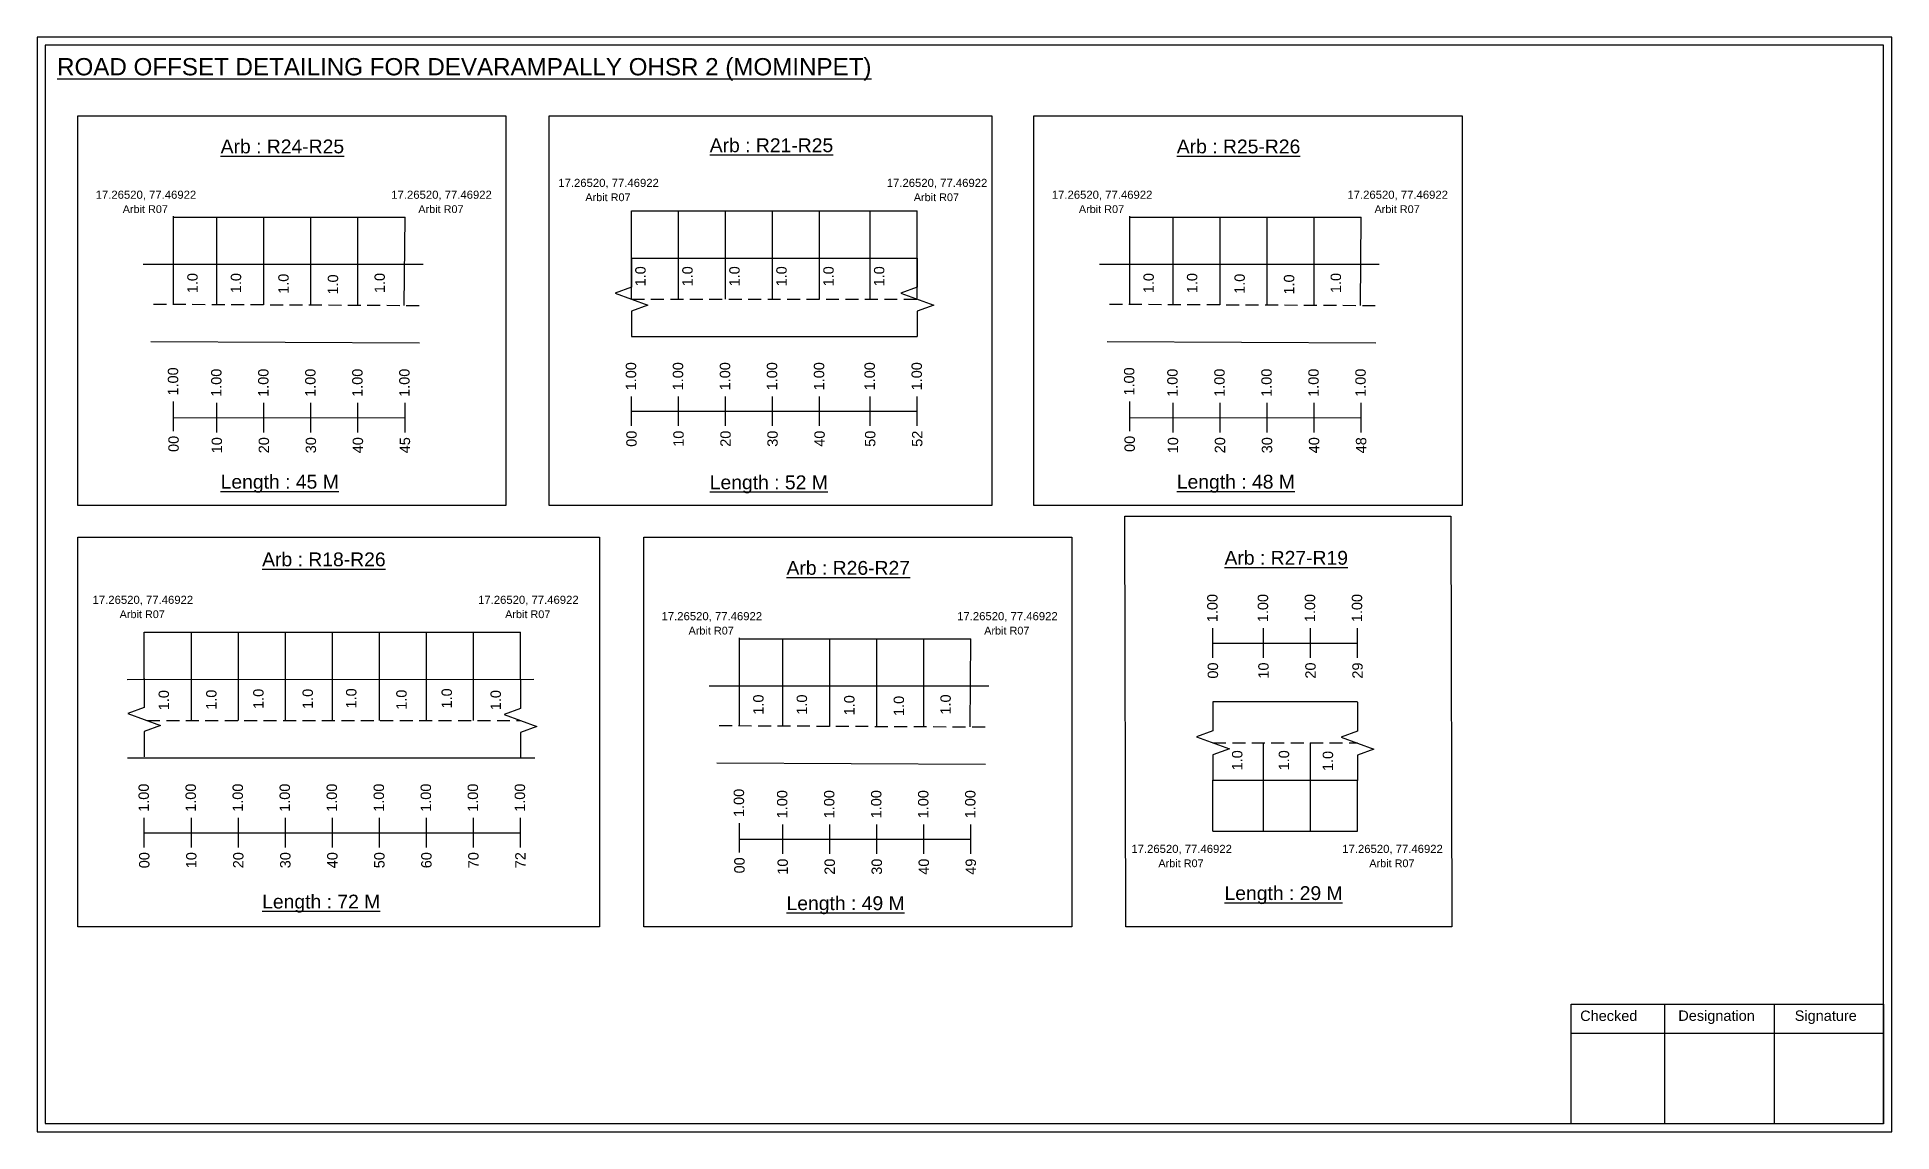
# Model space of a CAD drawing. Header units: inches. Extents: x 264 to 4896, y 229 to 3306.
# Drawn here: x 3729 to 4266, y 229 to 545 of the extents above; entities that cross this region are included whole.
import ezdxf

# ---------------------------------------------------------------- set-up
doc = ezdxf.new("R2010")
doc.units = ezdxf.units.IN
doc.header["$MEASUREMENT"] = 0
doc.linetypes.add('DASHED2', pattern=[0.375, 0.25, -0.125])
doc.layers.add('PDF_Geometry', color=7, linetype='Continuous')
doc.layers.add('PDF_Text', color=5, linetype='Continuous')
doc.styles.add('PDF Arial', font='arial.ttf')
doc.styles.get("Standard").update_dxf_attribs({"font": 'arial.ttf'})

msp = doc.modelspace()

# ---------------------------------------------------------------- texts
at = {"color": 242, "true_color": 0xcd2027}
for s, height, p in [('%%UROAD OFFSET DETAILING FOR DEVARAMPALLY OHSR 2 (MOMINPET)', 5, (3735.27, 534.4)), ('%%UArb : R24-R25', 4, (3782.58, 511.84)), ('%%UArb : R21-R25', 4, (3924.04, 512.18)), ('%%UArb : R25-R26', 4, (4059.13, 511.84)), ('%%ULength : 45 M', 4, (3782.58, 414.84)), ('%%ULength : 52 M', 4, (3924.04, 414.68)), ('%%ULength : 48 M', 4, (4059.13, 414.84)), ('%%UArb : R27-R19', 4, (4072.93, 392.84)), ('%%UArb : R18-R26', 4, (3794.58, 392.39)), ('%%UArb : R26-R27', 4, (3946.25, 389.92)), ('%%ULength : 72 M', 4, (3794.58, 293.39)), ('%%ULength : 49 M', 4, (3946.25, 292.92)), ('%%ULength : 29 M', 4, (4072.93, 295.84))]:
    msp.add_text(s, height=height, dxfattribs=at).set_placement(p)
at = {"color": 5}
for s, height, p in [('17.26520, 77.46922', 2.34, (3880.24, 502.13)), ('17.26520, 77.46922', 2.34, (3975.24, 502.13)), ('17.26520, 77.46922', 2.34, (3746.43, 498.7)), ('17.26520, 77.46922', 2.34, (3831.93, 498.7)), ('Arbit R07', 2.246, (3888.06, 498.01)), ('Arbit R07', 2.246, (3983.06, 498.01)), ('17.26520, 77.46922', 2.34, (4022.98, 498.7)), ('17.26520, 77.46922', 2.34, (4108.48, 498.7)), ('Arbit R07', 2.246, (3754.25, 494.57)), ('Arbit R07', 2.246, (3839.75, 494.57)), ('Arbit R07', 2.246, (4030.81, 494.57)), ('Arbit R07', 2.246, (4116.31, 494.57)), ('17.26520, 77.46922', 2.34, (3745.54, 381.52)), ('17.26520, 77.46922', 2.34, (3857.04, 381.52)), ('Arbit R07', 2.246, (3753.36, 377.39)), ('Arbit R07', 2.246, (3864.86, 377.39)), ('17.26520, 77.46922', 2.34, (3910.1, 376.78)), ('17.26520, 77.46922', 2.34, (3995.6, 376.78)), ('Arbit R07', 2.246, (3917.92, 372.65)), ('Arbit R07', 2.246, (4003.42, 372.65)), ('17.26520, 77.46922', 2.34, (4045.99, 309.47)), ('17.26520, 77.46922', 2.34, (4106.99, 309.47)), ('Arbit R07', 2.246, (4053.81, 305.34)), ('Arbit R07', 2.246, (4114.81, 305.34))]:
    msp.add_text(s, height=height, dxfattribs=at).set_placement(p)
for p in [(3905.49, 473.35), (3919.09, 473.35), (3932.69, 473.35), (3946.29, 473.35), (3959.89, 473.35), (3974.54, 473.35), (3775.93, 471.38), (3788.51, 471.38), (3802.25, 471.19), (3816.56, 470.99), (3830.08, 471.41), (4052.48, 471.38), (4065.06, 471.38), (4078.8, 471.19), (4093.11, 470.99), (4106.63, 471.41), (3767.63, 350.74), (3781.38, 350.87), (3795, 351.12), (3809.26, 351.12), (3821.85, 351.25), (3836.37, 350.87), (3849.47, 351.25), (3863.63, 350.75), (3939.6, 349.46), (3952.18, 349.46), (3965.91, 349.27), (3980.23, 349.08), (3993.75, 349.49), (4078.1, 333.34), (4091.62, 333.34), (4104.33, 333.14)]:
    msp.add_text('1.0', height=3, rotation=90).set_placement(p)
at = {"color": 217, "true_color": 0x93278f}
for s, p in [('1.00', (3902.75, 443.27)), ('1.00', (3916.35, 443.27)), ('1.00', (3929.95, 443.27)), ('1.00', (3943.55, 443.27)), ('1.00', (3957.15, 443.27)), ('1.00', (3971.8, 443.27)), ('1.00', (3985.4, 443.27)), ('1.00', (3770.3, 441.78)), ('1.00', (3782.82, 441.39)), ('1.00', (3796.42, 441.39)), ('1.00', (3810.02, 441.39)), ('1.00', (3823.62, 441.39)), ('1.00', (3837.22, 441.39)), ('1.00', (4046.85, 441.78)), ('1.00', (4059.37, 441.39)), ('1.00', (4072.97, 441.39)), ('1.00', (4086.57, 441.39)), ('1.00', (4100.17, 441.39)), ('1.00', (4113.77, 441.39)), ('00', (3770.45, 425.46)), ('10', (3782.97, 425.07)), ('20', (3796.57, 425.07)), ('30', (3810.17, 425.07)), ('40', (3823.77, 425.07)), ('45', (3837.37, 425.07)), ('00', (3902.9, 426.95)), ('10', (3916.5, 426.95)), ('20', (3930.1, 426.95)), ('30', (3943.7, 426.95)), ('40', (3957.3, 426.95)), ('50', (3971.95, 426.95)), ('52', (3985.55, 426.95)), ('00', (4047, 425.46)), ('10', (4059.52, 425.07)), ('20', (4073.12, 425.07)), ('30', (4086.72, 425.07)), ('40', (4100.32, 425.07)), ('48', (4113.92, 425.07)), ('1.00', (4070.91, 376.21)), ('1.00', (4085.54, 376.21)), ('1.00', (4099.14, 376.21)), ('1.00', (4112.74, 376.21)), ('00', (4071.06, 359.89)), ('10', (4085.69, 359.89)), ('20', (4099.29, 359.89)), ('29', (4112.89, 359.89)), ('1.00', (3761.82, 321.35)), ('1.00', (3775.42, 321.35)), ('1.00', (3789.02, 321.35)), ('1.00', (3802.62, 321.35)), ('1.00', (3816.22, 321.35)), ('1.00', (3829.82, 321.35)), ('1.00', (3843.42, 321.35)), ('1.00', (3857.02, 321.35)), ('1.00', (3870.62, 321.35)), ('1.00', (3933.97, 319.86)), ('1.00', (3946.49, 319.47)), ('1.00', (3960.09, 319.47)), ('1.00', (3973.69, 319.47)), ('1.00', (3987.29, 319.47)), ('1.00', (4000.89, 319.47)), ('00', (3761.98, 305.03)), ('10', (3775.58, 305.03)), ('20', (3789.18, 305.03)), ('30', (3802.78, 305.03)), ('40', (3816.38, 305.03)), ('50', (3829.98, 305.03)), ('60', (3843.58, 305.03)), ('70', (3857.18, 305.03)), ('72', (3870.78, 305.03)), ('00', (3934.12, 303.54)), ('10', (3946.64, 303.15)), ('20', (3960.24, 303.15)), ('30', (3973.84, 303.15)), ('40', (3987.44, 303.15)), ('49', (4001.04, 303.15))]:
    msp.add_text(s, height=3, rotation=90, dxfattribs=at).set_placement(p)
at = {"layer": 'PDF_Text', "color": 7, "attachment_point": 7, "style": 'PDF Arial'}
for s, insert, char_height in [('Checked', (4175.8, 260.81), 3.001), ('Designation', (4204.18, 259.98), 3.0006), ('Signature', (4237.86, 259.98), 3.001)]:
    msp.add_mtext(s, dxfattribs=dict(at, insert=insert, char_height=char_height))

# ---------------------------------------------------------------- linework, layer by layer
for p, q in [((3768.97, 468.1), (3768.97, 493.63)), ((3901.42, 469.67), (3901.42, 495.21)), ((3915.02, 469.67), (3915.02, 495.21)), ((3928.62, 469.67), (3928.62, 495.21)), ((3942.22, 469.67), (3942.22, 495.21)), ((3955.82, 469.67), (3955.82, 495.21)), ((3970.47, 469.68), (3970.47, 495.21)), ((3984.07, 469.68), (3984.07, 495.21)), ((4045.52, 468.1), (4045.52, 493.63)), ((3781.5, 468.05), (3781.5, 493.33)), ((3795.1, 467.99), (3795.1, 493.33)), ((3808.7, 468.05), (3808.7, 493.33)), ((3822.3, 467.8), (3822.3, 493.33)), ((3835.67, 467.83), (3835.9, 493.33)), ((4058.05, 468.05), (4058.05, 493.33)), ((4071.65, 467.99), (4071.65, 493.33)), ((4085.25, 468.05), (4085.25, 493.33)), ((4098.85, 467.8), (4098.85, 493.33)), ((4112.22, 467.83), (4112.45, 493.33)), ((3841.14, 479.66), (3760.19, 479.66)), ((3901.42, 481.56), (3984.07, 481.56)), ((4117.69, 479.66), (4036.74, 479.66)), ((3762.4, 457.45), (3840.13, 457.02)), ((3901.42, 458.87), (3984.07, 458.87)), ((4038.95, 457.45), (4116.68, 457.02)), ((3760.5, 359.64), (3760.5, 373.29)), ((3774.1, 347.75), (3774.1, 373.29)), ((3787.7, 347.75), (3787.7, 373.29)), ((3801.3, 347.75), (3801.3, 373.29)), ((3814.9, 347.75), (3814.9, 373.29)), ((3828.5, 347.75), (3828.5, 373.29)), ((3842.1, 347.75), (3842.1, 373.29)), ((3855.7, 347.75), (3855.7, 373.29)), ((3869.3, 359.64), (3869.3, 373.29)), ((3932.64, 346.18), (3932.64, 371.71)), ((3945.16, 346.13), (3945.16, 371.41)), ((3958.76, 346.07), (3958.76, 371.41)), ((3972.36, 346.13), (3972.36, 371.41)), ((3985.96, 345.88), (3985.96, 371.41)), ((3999.34, 345.91), (3999.56, 371.41)), ((3755.5, 359.64), (3873.12, 359.69)), ((4004.81, 357.74), (3923.86, 357.74)), ((4111.41, 353.19), (4069.58, 353.19)), ((4084.21, 315.77), (4084.21, 341.31)), ((4097.81, 315.77), (4097.81, 341.31)), ((3755.65, 336.95), (3873.43, 336.95)), ((3926.07, 335.53), (4003.79, 335.1)), ((4069.58, 330.5), (4095.14, 330.5)), ((4069.58, 315.77), (4069.58, 330.5)), ((4095.14, 330.5), (4111.41, 330.5)), ((4111.41, 315.77), (4111.41, 330.5))]:
    msp.add_line(p, q)
at = {"color": 5}
for p, q in [((3901.42, 495.21), (3984.07, 495.21)), ((3768.97, 493.33), (3835.9, 493.33)), ((4045.52, 493.33), (4112.45, 493.33)), ((3760.5, 373.29), (3869.3, 373.29)), ((3932.64, 371.41), (3999.56, 371.41)), ((4069.58, 315.77), (4111.41, 315.77))]:
    msp.add_line(p, q, dxfattribs=at)
at = {"linetype": 'DASHED2', "ltscale": 15}
for p, q in [((3763.12, 468.24), (3841.4, 467.83)), ((3901.42, 469.68), (3984.07, 469.68)), ((4039.67, 468.24), (4117.95, 467.83)), ((3761.26, 347.75), (3869.3, 347.75)), ((3926.78, 346.32), (4005.06, 345.91)), ((4069.58, 341.31), (4111.41, 341.31))]:
    msp.add_line(p, q, dxfattribs=at)
at = {"color": 217, "true_color": 0x93278f}
for p, q in [((3768.97, 431.48), (3768.97, 440.04)), ((3901.42, 432.97), (3901.42, 441.53)), ((3915.02, 432.97), (3915.02, 441.53)), ((3928.62, 432.97), (3928.62, 441.53)), ((3942.22, 432.97), (3942.22, 441.53)), ((3955.82, 432.97), (3955.82, 441.53)), ((3970.47, 432.98), (3970.47, 441.53)), ((3984.07, 432.98), (3984.07, 441.53)), ((4045.52, 431.48), (4045.52, 440.04)), ((3768.97, 435.37), (3835.9, 435.38)), ((3781.5, 431.1), (3781.5, 439.65)), ((3795.1, 431.1), (3795.1, 439.65)), ((3808.7, 431.1), (3808.7, 439.65)), ((3822.3, 431.1), (3822.3, 439.65)), ((3835.9, 431.1), (3835.9, 439.65)), ((3901.42, 437.24), (3984.07, 437.25)), ((4045.52, 435.37), (4112.45, 435.38)), ((4058.05, 431.1), (4058.05, 439.65)), ((4071.65, 431.1), (4071.65, 439.65)), ((4085.25, 431.1), (4085.25, 439.65)), ((4098.85, 431.1), (4098.85, 439.65)), ((4112.45, 431.1), (4112.45, 439.65)), ((4069.58, 365.91), (4069.58, 374.47)), ((4069.58, 370.19), (4111.41, 370.19)), ((4084.21, 365.91), (4084.21, 374.47)), ((4097.81, 365.91), (4097.81, 374.47)), ((4111.41, 365.91), (4111.41, 374.47)), ((3760.5, 311.05), (3760.5, 319.61)), ((3774.1, 311.05), (3774.1, 319.61)), ((3787.7, 311.05), (3787.7, 319.61)), ((3801.3, 311.05), (3801.3, 319.61)), ((3814.9, 311.05), (3814.9, 319.61)), ((3828.5, 311.05), (3828.5, 319.61)), ((3842.1, 311.05), (3842.1, 319.61)), ((3855.7, 311.05), (3855.7, 319.61)), ((3869.3, 311.05), (3869.3, 319.61)), ((3932.64, 309.56), (3932.64, 318.12)), ((3945.16, 309.18), (3945.16, 317.73)), ((3958.76, 309.18), (3958.76, 317.73)), ((3972.36, 309.18), (3972.36, 317.73)), ((3985.96, 309.18), (3985.96, 317.73)), ((3999.56, 309.18), (3999.56, 317.73)), ((3760.5, 315.32), (3869.3, 315.32)), ((3932.64, 313.45), (3999.56, 313.46))]:
    msp.add_line(p, q, dxfattribs=at)
for points in [[(3741.27, 522.69), (3865.07, 522.69), (3865.07, 410.01), (3741.27, 410.01)], [(3877.56, 522.69), (4005.65, 522.69), (4005.65, 410.01), (3877.56, 410.01)], [(4017.82, 522.69), (4141.62, 522.69), (4141.62, 410.01), (4017.82, 410.01)], [(4044.12, 406.91), (4138.36, 406.91), (4138.65, 288.09), (4044.4, 288.09)], [(3741.27, 400.77), (3892.12, 400.77), (3892.12, 288.09), (3741.27, 288.09)], [(3904.94, 400.77), (4028.74, 400.77), (4028.74, 288.09), (3904.94, 288.09)]]:
    msp.add_lwpolyline(points, close=True)
at = {"linetype": 'Continuous'}
for points in [[(3901.42, 481.56), (3901.42, 473.12), (3896.68, 471.4), (3906.16, 467.95), (3901.42, 466.22), (3901.42, 458.87)], [(3984.07, 481.56), (3984.07, 473.12), (3979.33, 471.4), (3988.82, 467.95), (3984.07, 466.22), (3984.07, 458.87)], [(3760.48, 359.92), (3760.48, 351.49), (3755.74, 349.76), (3765.22, 346.31), (3760.48, 344.58), (3760.48, 337.24)], [(3869.3, 359.64), (3869.3, 351.21), (3864.56, 349.48), (3874.04, 346.03), (3869.3, 344.3), (3869.3, 336.95)], [(4069.58, 353.19), (4069.58, 344.76), (4064.84, 343.03), (4074.33, 339.58), (4069.58, 337.85), (4069.58, 330.5)], [(4111.41, 353.11), (4111.41, 344.68), (4106.67, 342.95), (4116.15, 339.5), (4111.41, 337.77), (4111.41, 330.43)]]:
    msp.add_lwpolyline(points, dxfattribs=at)
at = {"layer": 'PDF_Geometry'}
for points in [[(3729.49, 545.47), (3729.49, 228.76), (4265.96, 228.76), (4265.96, 545.47)], [(3731.81, 543.14), (3731.81, 231.18), (4263.54, 231.18), (4263.54, 543.14)]]:
    msp.add_lwpolyline(points, close=True, dxfattribs=at)
at = {"layer": 'PDF_Geometry', "color": 242, "true_color": 0xcc1f26}
msp.add_lwpolyline([(4263.54, 231.09), (4173.2, 231.09), (4173.2, 265.7), (4263.54, 265.7)], close=True, dxfattribs=at)
for points in [[(4200.18, 265.7), (4200.18, 231.09)], [(4231.91, 265.7), (4231.91, 231.09)], [(4173.2, 257.32), (4263.54, 257.32)]]:
    msp.add_lwpolyline(points, dxfattribs=at)

msp.set_redraw_order([(e.dxf.handle, doc.entitydb.next_handle()) for e in msp.query("TEXT MTEXT ATTDEF DIMENSION ARC_DIMENSION")])  # texts and dimensions are drawn at this point

doc.saveas('drawing.dxf')
